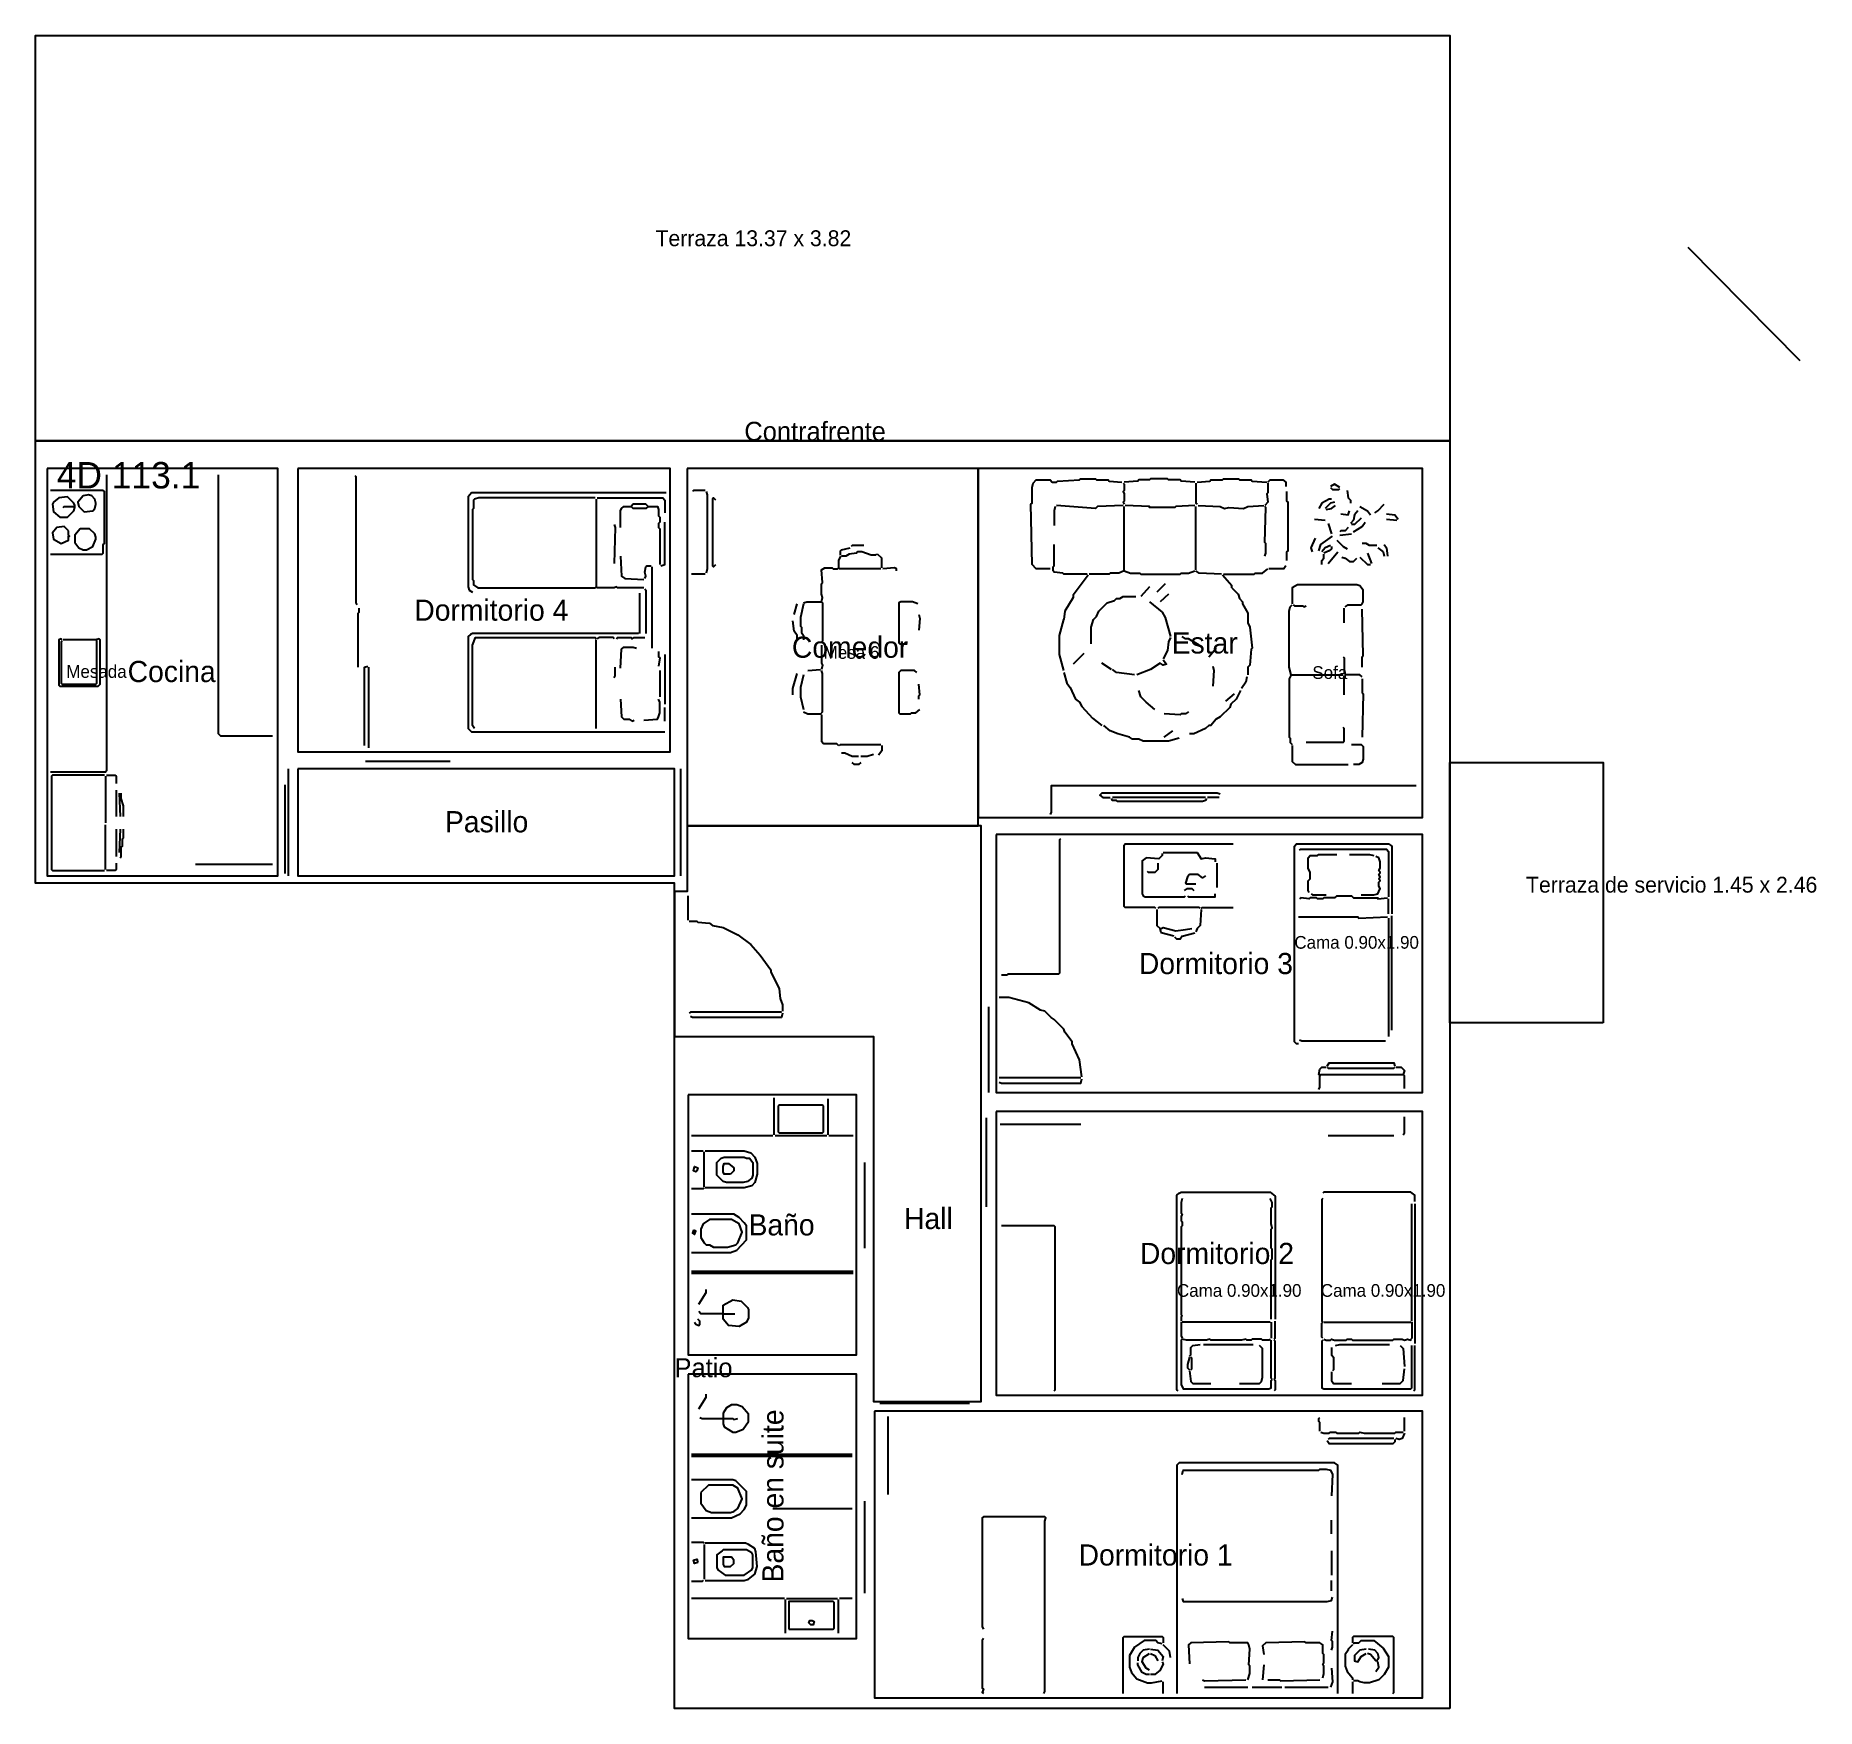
# Model space of a CAD drawing. Header units: metres. Extents: x 0 to 129, y 0 to 16.
# Drawn here: x 0 to 16.84, y 0 to 15.81 of the extents above; entities that cross this region are included whole.
import ezdxf

# ---------------------------------------------------------------- set-up
doc = ezdxf.new("R2010")
doc.units = ezdxf.units.M
for name, color, linetype in [('Trazo_Cotas', 9, 'Continuous'), ('Trazo_Entrada', 1, 'Continuous'), ('Trazo_Equipamiento', 8, 'Continuous'), ('Trazo_Estancias', 3, 'Continuous'), ('Trazo_Fachada', 30, 'Continuous'), ('Trazo_Norte', 1, 'Continuous'), ('Trazo_Puertas', 1, 'Continuous'), ('Trazo_Unidad', 7, 'Continuous'), ('Trazo_Ventanas', 5, 'Continuous')]:
    doc.layers.add(name, color=color, linetype=linetype)

msp = doc.modelspace()

# ---------------------------------------------------------------- texts
at = {"layer": 'Trazo_Cotas'}
for s, p in [('Terraza 13.37 x 3.82', (5.86, 13.82)), ('Terraza de servicio 1.45 x 2.46', (14.09, 7.71))]:
    msp.add_text(s, height=0.15, dxfattribs=at).set_placement(p)
at = {"layer": 'Trazo_Equipamiento', "color": 8}
for s, p in [('Mesa 6', (7.45, 9.92)), ('Mesada', (0.29, 9.74)), ('Sofa', (12.07, 9.73)), ('Cama 0.90x1.90', (11.9, 7.18)), ('Cama 0.90x1.90', (10.79, 3.89)), ('Cama 0.90x1.90', (12.15, 3.89))]:
    msp.add_text(s, height=0.12, dxfattribs=at).set_placement(p)
at = {"layer": 'Trazo_Estancias', "color": 5}
for s, p in [('Dormitorio 4', (3.58, 10.28)), ('Dormitorio 3', (10.43, 6.94)), ('Dormitorio 2', (10.44, 4.2)), ('Dormitorio 1', (9.86, 1.35))]:
    msp.add_text(s, height=0.2, dxfattribs=at).set_placement(p)
at = {"layer": 'Trazo_Estancias', "color": 40}
msp.add_text('Comedor', height=0.2, dxfattribs=at).set_placement((7.15, 9.93))
at = {"layer": 'Trazo_Estancias', "color": 2}
msp.add_text('Estar', height=0.2, dxfattribs=at).set_placement((10.74, 9.97))
at = {"layer": 'Trazo_Estancias', "color": 30}
msp.add_text('Cocina', height=0.2, dxfattribs=at).set_placement((0.87, 9.7))
at = {"layer": 'Trazo_Estancias', "color": 8}
for s, p in [('Pasillo', (3.87, 8.28)), ('Hall', (8.21, 4.53))]:
    msp.add_text(s, height=0.2, dxfattribs=at).set_placement(p)
at = {"layer": 'Trazo_Estancias', "color": 4}
msp.add_text('Baño', height=0.2, dxfattribs=at).set_placement((6.74, 4.47))
msp.add_text('Baño en suite', height=0.2, rotation=90, dxfattribs=at).set_placement((7.07, 1.19))
at = {"layer": 'Trazo_Fachada'}
for s, p in [('Contrafrente', (6.7, 11.98)), ('Patio', (6.04, 3.13))]:
    msp.add_text(s, height=0.18, dxfattribs=at).set_placement(p)
at = {"layer": 'Trazo_Unidad'}
msp.add_text('4D 113.1', height=0.25, dxfattribs=at).set_placement((0.2, 11.53))

# ---------------------------------------------------------------- linework, layer by layer
at = {"layer": 'Trazo_Cotas'}
for points in [[(13.37, 11.98), (0, 11.98), (0, 15.81), (13.37, 15.81)], [(14.82, 6.48), (13.37, 6.48), (13.37, 8.94), (14.82, 8.94)]]:
    msp.add_lwpolyline(points, close=True, dxfattribs=at)
at = {"layer": 'Trazo_Entrada'}
msp.add_line((6.04, 6.54), (6.04, 7.44), dxfattribs=at)
at = {"layer": 'Trazo_Equipamiento', "color": 9}
for p, q in [((5.3, 11.43), (5.3, 10.6)), ((10.29, 10.75), (10.29, 11.36)), ((10.97, 10.76), (10.97, 11.36)), ((12.09, 11.24), (12.19, 11.23)), ((12.22, 11.2), (12.25, 11.1)), ((12.77, 11.24), (12.87, 11.23)), ((12.33, 11.09), (12.44, 11.1)), ((5.83, 10.02), (5.83, 10.79)), ((12.22, 10.82), (12.31, 10.93)), ((12.59, 10.92), (12.63, 10.82)), ((6.33, 10.72), (6.2, 10.72)), ((10.68, 10.63), (10.6, 10.55)), ((5.71, 10.54), (5.71, 10.16)), ((7.17, 10.34), (7.2, 10.44)), ((10.53, 10.6), (10.45, 10.51)), ((10.71, 10.53), (10.63, 10.46)), ((12.37, 10.26), (12.37, 10.4)), ((5.3, 9.26), (5.3, 10.1)), ((5.95, 9.96), (5.95, 9.49)), ((9.91, 9.97), (9.81, 9.87)), ((11.09, 9.94), (11.16, 10.02)), ((3.15, 9.08), (3.15, 9.84)), ((5.9, 9.81), (5.9, 9.56)), ((7.3, 9.81), (7.42, 9.82)), ((10.17, 9.82), (10.08, 9.88)), ((11.87, 9.77), (12.36, 9.77)), ((12.37, 9.58), (12.37, 9.76)), ((5.95, 9.33), (5.95, 9.46)), ((11.33, 9.59), (11.25, 9.52)), ((10.67, 9.18), (10.75, 9.24)), ((11.17, 7.76), (11.17, 7.99)), ((6.17, 7.45), (6.17, 7.68)), ((12.79, 7.51), (12.79, 7.65)), ((12.79, 7.47), (12.79, 6.35)), ((12.82, 6.41), (12.82, 7.49)), ((10.84, 7.3), (10.96, 7.33)), ((9.88, 5.96), (9.11, 5.96)), ((9.88, 5.52), (9.12, 5.52)), ((12.84, 5.41), (12.22, 5.41)), ((13.01, 3.66), (13.01, 4.77)), ((13.04, 4.77), (13.04, 3.45)), ((11.67, 3.65), (10.84, 3.65)), ((11.68, 3.65), (11.68, 3.5)), ((11.04, 3.44), (11.51, 3.44)), ((8.06, 2.02), (8.06, 2.76)), ((12.94, 2.62), (12.94, 2.75)), ((12.25, 1.65), (12.25, 1.78)), ((12.25, 1.49), (12.25, 1.26)), ((12.25, 1.11), (12.25, 1.21)), ((11.61, 0.41), (11.6, 0.27)), ((10.66, 0.14), (10.66, 0.25)), ((11.05, 0.2), (11.46, 0.2)), ((11.5, 0.2), (11.78, 0.2)), ((11.81, 0.2), (12.22, 0.2)), ((12.45, 0.25), (12.45, 0.14))]:
    msp.add_line(p, q, dxfattribs=at)
at = {"layer": 'Trazo_Equipamiento', "color": 8}
for p, q in [((0.57, 10.1), (0.26, 10.1)), ((0.66, 8.81), (0.66, 8.37)), ((0.76, 8.68), (0.76, 8.43)), ((0.79, 8.65), (0.8, 8.43)), ((0.66, 7.93), (0.66, 8.35)), ((0.76, 8.31), (0.76, 8.05)), ((0.8, 8.31), (0.79, 8.09)), ((1.51, 7.98), (2.24, 7.98)), ((6.98, 5.77), (6.98, 5.42)), ((7.49, 5.76), (7.49, 5.42)), ((6.97, 5.41), (6.2, 5.41)), ((7.48, 5.41), (6.99, 5.41)), ((7.73, 5.41), (7.5, 5.41)), ((6.2, 5.27), (6.31, 5.27)), ((6.32, 4.93), (6.32, 5.26)), ((7.73, 4.13), (6.2, 4.13)), ((7.73, 4.11), (6.2, 4.11)), ((6.51, 3.73), (6.61, 3.73)), ((7.72, 2.4), (6.2, 2.4)), ((7.72, 2.38), (6.2, 2.38)), ((6.97, 1.89), (7.72, 1.89)), ((6.32, 1.55), (6.32, 1.22)), ((7.08, 1.04), (6.2, 1.04)), ((7.09, 0.71), (7.09, 1.03)), ((7.1, 1.04), (7.58, 1.04)), ((7.59, 0.71), (7.59, 1.03)), ((7.72, 1.04), (7.6, 1.04))]:
    msp.add_line(p, q, dxfattribs=at)
for points in [[(0.67, 11.66), (0.67, 8.86), (0.66, 8.85), (0.14, 8.85)], [(2.24, 9.19), (1.75, 9.19), (1.73, 9.21), (1.73, 11.66)], [(0.14, 10.91), (0.63, 10.91), (0.64, 10.92), (0.64, 11), (0.65, 11.01), (0.65, 11.5), (0.64, 11.51), (0.14, 11.51)], [(0.26, 11.35), (0.27, 11.36), (0.36, 11.36)], [(0.25, 10.1), (0.24, 10.11), (0.22, 10.1), (0.22, 9.67), (0.23, 9.66), (0.59, 9.66), (0.61, 9.68), (0.61, 10.1), (0.6, 10.11), (0.57, 10.1)], [(0.25, 10.09), (0.24, 10.08), (0.24, 9.69), (0.25, 9.68), (0.57, 9.68), (0.58, 9.69), (0.58, 10.09), (0.57, 10.1)], [(0.65, 8.82), (0.16, 8.82), (0.15, 8.81), (0.15, 7.93), (0.16, 7.92), (0.65, 7.92)], [(0.67, 8.82), (0.75, 8.82), (0.76, 8.81), (0.76, 8.74)], [(0.83, 8.43), (0.83, 8.53), (0.81, 8.6), (0.81, 8.65)], [(0.8, 8.04), (0.81, 8.05), (0.81, 8.14), (0.82, 8.15), (0.82, 8.22), (0.83, 8.23), (0.83, 8.31)], [(0.76, 7.99), (0.76, 7.93), (0.75, 7.92), (0.67, 7.92)], [(6.33, 5.27), (6.7, 5.27), (6.76, 5.25), (6.8, 5.21), (6.82, 5.15), (6.82, 5.05), (6.8, 4.97), (6.77, 4.94), (6.7, 4.92), (6.33, 4.92)], [(6.32, 4.92), (6.31, 4.91), (6.2, 4.91)], [(6.2, 4.31), (6.57, 4.31), (6.63, 4.33), (6.72, 4.43), (6.72, 4.56), (6.7, 4.59), (6.65, 4.64), (6.6, 4.67), (6.2, 4.67)], [(6.27, 3.82), (6.34, 3.93), (6.34, 3.96)], [(6.49, 3.73), (6.29, 3.73), (6.27, 3.75)], [(6.23, 3.65), (6.24, 3.63), (6.27, 3.62), (6.28, 3.63), (6.28, 3.66), (6.26, 3.68)], [(6.27, 2.83), (6.34, 2.94), (6.34, 2.97)], [(6.28, 2.75), (6.3, 2.74), (6.49, 2.74)], [(6.5, 2.74), (6.59, 2.74), (6.6, 2.73), (6.64, 2.74)], [(6.2, 1.8), (6.58, 1.8), (6.66, 1.84), (6.7, 1.88), (6.72, 1.92), (6.72, 2.05), (6.62, 2.15), (6.59, 2.16), (6.2, 2.16)], [(6.2, 1.57), (6.31, 1.57), (6.32, 1.56)], [(6.33, 1.21), (6.7, 1.21), (6.74, 1.22), (6.8, 1.27), (6.82, 1.34), (6.81, 1.48), (6.8, 1.51), (6.74, 1.55), (6.71, 1.56), (6.33, 1.56)], [(6.31, 1.21), (6.3, 1.2), (6.2, 1.2)]]:
    msp.add_lwpolyline(points, dxfattribs=at)
at = {"layer": 'Trazo_Equipamiento', "color": 9}
for points in [[(3.04, 10.43), (3.03, 10.45), (3.03, 11.64), (3.02, 11.65)], [(9.59, 10.77), (9.46, 10.77), (9.42, 10.81), (9.41, 11.38), (9.42, 11.39), (9.42, 11.54), (9.43, 11.58), (9.46, 11.61), (9.59, 11.61), (9.61, 11.59), (9.65, 11.59), (9.66, 11.6), (9.87, 11.61), (9.88, 11.62), (10.02, 11.62), (10.03, 11.61), (10.14, 11.61), (10.15, 11.6), (10.27, 11.59)], [(10.96, 11.59), (10.83, 11.6), (10.82, 11.61), (10.71, 11.61), (10.7, 11.62), (10.54, 11.62), (10.53, 11.61), (10.43, 11.61), (10.42, 11.6), (10.29, 11.59)], [(10.98, 11.59), (11.1, 11.6), (11.11, 11.61), (11.22, 11.61), (11.23, 11.62), (11.37, 11.62), (11.38, 11.61), (11.49, 11.61), (11.5, 11.6), (11.64, 11.59)], [(5.96, 11.49), (4.12, 11.49), (4.09, 11.45), (4.09, 10.6), (4.1, 10.57), (4.13, 10.55)], [(6.33, 11.51), (6.22, 11.51), (6.21, 11.5)], [(6.34, 11.5), (6.35, 11.47), (6.35, 10.77), (6.34, 10.73)], [(10.28, 11.58), (10.29, 11.57), (10.29, 11.51), (10.28, 11.5), (10.29, 11.48), (10.29, 11.41), (10.28, 11.4), (10.29, 11.38)], [(10.97, 11.58), (10.97, 11.39), (10.98, 11.38)], [(11.65, 11.58), (11.65, 11.49), (11.64, 11.48), (11.65, 11.4), (11.62, 11.37)], [(11.65, 11.59), (11.67, 11.61), (11.79, 11.61), (11.82, 11.59), (11.82, 11.55)], [(11.83, 10.85), (11.83, 10.93), (11.84, 10.94), (11.84, 11.4), (11.83, 11.41), (11.83, 11.5)], [(12.33, 11.54), (12.28, 11.57), (12.24, 11.55)], [(12.24, 11.54), (12.26, 11.52), (12.32, 11.52), (12.33, 11.53)], [(12.4, 11.51), (12.41, 11.44), (12.43, 11.42), (12.43, 11.39)], [(5.29, 11.44), (4.19, 11.44), (4.15, 11.43), (4.14, 11.42), (4.14, 11.34), (4.13, 11.33), (4.13, 10.67), (4.14, 10.66), (4.14, 10.62), (4.18, 10.59), (5.29, 10.59), (5.3, 10.6)], [(5.31, 11.44), (5.93, 11.44), (5.95, 11.42), (5.95, 11.3)], [(5.53, 11.16), (5.53, 11.32), (5.54, 11.34), (5.56, 11.36), (5.63, 11.36)], [(5.79, 11.36), (5.77, 11.38), (5.65, 11.38), (5.63, 11.36)], [(5.79, 11.36), (5.77, 11.34), (5.65, 11.34), (5.63, 11.36)], [(5.79, 11.36), (5.88, 11.36), (5.89, 11.33), (5.89, 11.27), (5.9, 11.26), (5.9, 11.21), (5.89, 11.2), (5.89, 11.16), (5.9, 11.15), (5.9, 10.81)], [(6.43, 11.42), (6.41, 11.44), (6.4, 11.43), (6.4, 10.8), (6.41, 10.79), (6.43, 10.81)], [(9.64, 11.36), (9.63, 11.32), (9.63, 11.18)], [(10.28, 11.37), (10.04, 11.36), (10.02, 11.34), (9.65, 11.37)], [(10.96, 11.37), (10.78, 11.36), (10.77, 11.35), (10.53, 11.35), (10.53, 11.36), (10.3, 11.37)], [(10.99, 11.37), (11.2, 11.36), (11.24, 11.34), (11.28, 11.35), (11.42, 11.34), (11.46, 11.36), (11.61, 11.37)], [(11.62, 10.89), (11.63, 10.92), (11.63, 11.01), (11.62, 11.02), (11.63, 11.35), (11.62, 11.36)], [(12.25, 11.43), (12.23, 11.43), (12.16, 11.39), (12.13, 11.34)], [(12.28, 11.4), (12.24, 11.39), (12.19, 11.34)], [(12.2, 11.33), (12.25, 11.34), (12.29, 11.37)], [(12.34, 11.29), (12.41, 11.28), (12.42, 11.32)], [(12.5, 11.32), (12.47, 11.28), (12.46, 11.23), (12.43, 11.2)], [(12.52, 11.36), (12.59, 11.32), (12.62, 11.28)], [(12.66, 11.3), (12.69, 11.32), (12.75, 11.38)], [(12.77, 11.29), (12.85, 11.28), (12.88, 11.24)], [(5.47, 11.19), (5.48, 11.16), (5.47, 10.82)], [(5.91, 10.8), (5.95, 10.81), (5.95, 11.21)], [(12.41, 11.16), (12.38, 11.13), (12.34, 11.13), (12.33, 11.12)], [(12.53, 11.25), (12.47, 11.19), (12.44, 11.19)], [(12.46, 11.12), (12.54, 11.17), (12.57, 11.21)], [(7.61, 10.9), (7.61, 10.94), (7.62, 10.95), (7.7, 10.97)], [(7.83, 10.99), (7.72, 10.99), (7.71, 10.98)], [(9.94, 10.72), (9.72, 10.72), (9.71, 10.73), (9.63, 10.74), (9.62, 10.75), (9.62, 10.79), (9.63, 10.8), (9.63, 11)], [(12.07, 10.93), (12.06, 10.97), (12.1, 11.06)], [(12.13, 10.94), (12.15, 11), (12.26, 11.08)], [(12.24, 10.99), (12.19, 10.97), (12.16, 10.93)], [(12.25, 10.98), (12.25, 10.96), (12.23, 10.94), (12.18, 10.92)], [(12.3, 11.04), (12.36, 10.98), (12.4, 10.96)], [(12.68, 10.99), (12.61, 10.99), (12.58, 11.01), (12.54, 11.01)], [(12.69, 10.97), (12.74, 10.93), (12.75, 10.89)], [(12.75, 11), (12.77, 10.97), (12.78, 10.89)], [(5.53, 10.89), (5.54, 10.7), (5.57, 10.68), (5.75, 10.67)], [(5.76, 10.68), (5.77, 10.7), (5.76, 10.74), (5.77, 10.79), (5.78, 10.8), (5.82, 10.8)], [(7.43, 10.46), (7.44, 10.5), (7.43, 10.53), (7.43, 10.63), (7.44, 10.64), (7.43, 10.76), (7.46, 10.78), (7.53, 10.78), (7.54, 10.77), (7.58, 10.77), (7.59, 10.78)], [(7.61, 10.89), (7.59, 10.85), (7.59, 10.78)], [(7.99, 10.77), (7.6, 10.77), (7.59, 10.78)], [(7.95, 10.91), (7.94, 10.9), (7.9, 10.9), (7.81, 10.93), (7.77, 10.93), (7.76, 10.92), (7.69, 10.91), (7.66, 10.89), (7.62, 10.89)], [(8, 10.78), (8, 10.87), (7.96, 10.91)], [(8.14, 10.75), (8.14, 10.77), (8.12, 10.78), (8.01, 10.77)], [(11.82, 10.8), (11.8, 10.77), (11.66, 10.77)], [(12.16, 10.81), (12.16, 10.85), (12.18, 10.87), (12.18, 10.91)], [(12.35, 10.88), (12.38, 10.87), (12.42, 10.84), (12.46, 10.84), (12.49, 10.87)], [(12.52, 10.88), (12.59, 10.81), (12.62, 10.81)], [(9.95, 10.71), (9.81, 10.52), (9.81, 10.5), (9.73, 10.37), (9.72, 10.29)], [(10.29, 10.75), (10.24, 10.73), (10.16, 10.73), (10.15, 10.72), (9.96, 10.72)], [(10.29, 10.75), (10.35, 10.73), (10.44, 10.73), (10.45, 10.72), (10.82, 10.72), (10.83, 10.73), (10.9, 10.73), (10.96, 10.75)], [(11.21, 10.72), (11, 10.73), (10.97, 10.75)], [(11.31, 10.59), (11.31, 10.61), (11.22, 10.71)], [(11.23, 10.72), (11.52, 10.72), (11.53, 10.73), (11.6, 10.73), (11.65, 10.77)], [(12.38, 10.41), (12.41, 10.43), (12.53, 10.43), (12.54, 10.44), (12.55, 10.46), (12.55, 10.57), (12.52, 10.61), (12.49, 10.62), (11.93, 10.62), (11.88, 10.59), (11.88, 10.44)], [(5.75, 10.59), (5.5, 10.59), (5.49, 10.6), (5.47, 10.59), (5.31, 10.59), (5.3, 10.6)], [(5.76, 10.58), (5.77, 10.57), (5.77, 10.16)], [(7.26, 10.44), (7.23, 10.31), (7.23, 10.23), (7.24, 10.22), (7.24, 10.17), (7.26, 10.14), (7.26, 10.1)], [(7.26, 10.45), (7.29, 10.46), (7.43, 10.46)], [(7.43, 10.46), (7.44, 10.45), (7.44, 10.09), (7.43, 10.07)], [(8.34, 10.44), (8.29, 10.46), (8.18, 10.46), (8.16, 10.45), (8.16, 10.07), (8.17, 10.06), (8.24, 10.06)], [(9.98, 10.06), (9.98, 10.22), (10, 10.29), (10.03, 10.32), (10.05, 10.37), (10.13, 10.45), (10.2, 10.47), (10.22, 10.49), (10.25, 10.49), (10.28, 10.51), (10.4, 10.51)], [(10.53, 10.46), (10.65, 10.36), (10.68, 10.31), (10.73, 10.13)], [(11.31, 10.59), (11.37, 10.53), (11.38, 10.49), (11.41, 10.46), (11.41, 10.44), (11.46, 10.35), (11.46, 10.26), (11.48, 10.22), (11.5, 10.02), (11.49, 10.01), (11.48, 9.86), (11.46, 9.84), (11.46, 9.77)], [(3.05, 9.84), (3.05, 10.35), (3.06, 10.36), (3.06, 10.4)], [(7.2, 10.1), (7.2, 10.14), (7.17, 10.18), (7.16, 10.28)], [(8.35, 10.34), (8.36, 10.3), (8.35, 10.19)], [(9.72, 9.81), (9.68, 9.96), (9.68, 10.14), (9.72, 10.29)], [(11.87, 9.77), (11.85, 9.84), (11.85, 10.37), (11.86, 10.41), (11.88, 10.43)], [(11.89, 10.43), (11.9, 10.42), (11.98, 10.42), (11.99, 10.41), (12.01, 10.42)], [(12.54, 9.84), (12.54, 9.94), (12.55, 9.95), (12.54, 10.39)], [(5.7, 10.16), (4.13, 10.16), (4.11, 10.15), (4.09, 10.13), (4.09, 9.26), (4.12, 9.23), (5.95, 9.23)], [(4.15, 9.26), (4.13, 9.29), (4.13, 10.05), (4.16, 10.12), (5.29, 10.12), (5.3, 10.11)], [(5.47, 10.11), (5.46, 10.12), (5.33, 10.12), (5.31, 10.11)], [(5.49, 10.11), (5.5, 10.12), (5.63, 10.12), (5.64, 10.11), (5.66, 10.12), (5.76, 10.12)], [(10.73, 10.12), (10.71, 10.08), (10.7, 10), (10.66, 9.92)], [(11.03, 10.02), (11, 10.05), (10.9, 10.11), (10.87, 10.11), (10.84, 10.13)], [(5.53, 9.83), (5.54, 10.01), (5.56, 10.03), (5.65, 10.03), (5.68, 10.02)], [(5.89, 9.99), (5.89, 9.94), (5.9, 9.93), (5.89, 9.85)], [(7.43, 10.05), (7.43, 9.88), (7.44, 9.86), (7.43, 9.82)], [(12.36, 9.94), (12.37, 9.93), (12.37, 9.78)], [(3.11, 9.1), (3.11, 9.84), (3.14, 9.85)], [(5.47, 9.74), (5.48, 9.76), (5.48, 9.84)], [(7.16, 9.58), (7.16, 9.64), (7.2, 9.78)], [(7.26, 9.77), (7.23, 9.65), (7.23, 9.56), (7.26, 9.44)], [(7.43, 9.41), (7.44, 9.42), (7.44, 9.78), (7.43, 9.81)], [(8.33, 9.79), (8.31, 9.81), (8.18, 9.81), (8.16, 9.79), (8.16, 9.41), (8.17, 9.4), (8.27, 9.4), (8.28, 9.41), (8.32, 9.41), (8.36, 9.44)], [(9.72, 9.79), (9.75, 9.69), (9.78, 9.65), (9.83, 9.54), (9.87, 9.51), (9.89, 9.47), (9.99, 9.36), (10.08, 9.29)], [(10.39, 9.77), (10.22, 9.79), (10.18, 9.82)], [(10.63, 9.88), (10.54, 9.82), (10.41, 9.77)], [(10.66, 9.91), (10.69, 9.87), (10.66, 9.86), (10.63, 9.88)], [(11.13, 9.85), (11.14, 9.81), (11.13, 9.66)], [(11.87, 9.77), (11.85, 9.73), (11.85, 9.18), (11.86, 9.17), (11.86, 9.13), (11.88, 9.11)], [(12.54, 9.75), (12.52, 9.77), (12.38, 9.77)], [(8.35, 9.54), (8.35, 9.57), (8.36, 9.58), (8.35, 9.68)], [(10.58, 9.44), (10.5, 9.51), (10.45, 9.56), (10.43, 9.62)], [(11.39, 9.62), (11.35, 9.54), (11.3, 9.49), (11.29, 9.46), (11.2, 9.37), (11.16, 9.35), (11.11, 9.29), (11.09, 9.29), (11.06, 9.26), (10.95, 9.21), (10.91, 9.21)], [(11.45, 9.75), (11.44, 9.7), (11.4, 9.64)], [(12.54, 9.73), (12.54, 9.6), (12.55, 9.59), (12.54, 9.18)], [(5.53, 9.54), (5.54, 9.37), (5.56, 9.35), (5.61, 9.35), (5.64, 9.33), (5.66, 9.34)], [(5.75, 9.34), (5.88, 9.35), (5.89, 9.37), (5.9, 9.41), (5.9, 9.51), (5.89, 9.54)], [(7.26, 9.42), (7.3, 9.4), (7.43, 9.4)], [(7.43, 9.39), (7.43, 9.14), (7.45, 9.12), (7.57, 9.12), (7.59, 9.1)], [(10.81, 9.17), (10.71, 9.14), (10.47, 9.14), (10.43, 9.16), (10.37, 9.16), (10.34, 9.18), (10.23, 9.21), (10.16, 9.24), (10.1, 9.29)], [(10.9, 9.42), (10.87, 9.4), (10.83, 9.4), (10.82, 9.39), (10.67, 9.4)], [(12.37, 9.14), (12.37, 9.26), (12.36, 9.27)], [(7.6, 9.1), (7.61, 9.11), (7.99, 9.11)], [(8, 9.1), (8, 9.05), (7.97, 9.01)], [(11.88, 9.1), (11.88, 8.95), (11.91, 8.92), (12.41, 8.92)], [(12.37, 9.14), (12.36, 9.13), (12.01, 9.13)], [(12.44, 9.11), (12.53, 9.11), (12.55, 9.09), (12.55, 8.97), (12.54, 8.94), (12.51, 8.92), (12.46, 8.92)], [(7.62, 9.03), (7.65, 9.03), (7.72, 9), (7.78, 9)], [(7.8, 8.94), (7.78, 8.92), (7.74, 8.92), (7.72, 8.94)], [(7.8, 9), (7.86, 9), (7.92, 9.02)], [(13.05, 8.72), (9.6, 8.72), (9.6, 8.47), (9.59, 8.45)], [(11.2, 8.64), (11.17, 8.65), (10.08, 8.65), (10.06, 8.63), (10.09, 8.61), (10.16, 8.61)], [(11.07, 8.6), (11.06, 8.58), (11.03, 8.57), (10.23, 8.57), (10.22, 8.58), (10.18, 8.58), (10.17, 8.6)], [(11.06, 8.61), (11.01, 8.61), (10.18, 8.61)], [(11.19, 8.61), (11.1, 8.61), (11.08, 8.61)], [(9.69, 8.22), (9.68, 8.21), (9.68, 6.95), (9.67, 6.94), (9.19, 6.94), (9.18, 6.93), (9.13, 6.93)], [(10.59, 7.56), (10.58, 7.57), (10.3, 7.57), (10.29, 7.58), (10.29, 8.16), (10.3, 8.17), (11.32, 8.17)], [(10.66, 8.09), (10.98, 8.09), (11.02, 8.03), (11.06, 8.04), (11.15, 8.03), (11.15, 8)], [(11.94, 6.28), (11.92, 6.28), (11.9, 6.3), (11.9, 8.15), (11.92, 8.17), (12.79, 8.17), (12.81, 8.16), (12.82, 8.15), (12.82, 7.51)], [(11.95, 8.11), (11.96, 8.12), (12.77, 8.12), (12.79, 8.1), (12.79, 7.67)], [(10.65, 8.08), (10.65, 8.06), (10.62, 8.03), (10.5, 8.04), (10.46, 8.01), (10.46, 7.7), (10.47, 7.68), (10.49, 7.67), (10.86, 7.67), (10.87, 7.68)], [(10.61, 7.99), (10.61, 7.93), (10.58, 7.9), (10.52, 7.9), (10.51, 7.91)], [(12.04, 7.71), (12.03, 7.73), (12.03, 7.82), (12.05, 7.84), (12.05, 7.9), (12.03, 7.94), (12.03, 8.04), (12.05, 8.06), (12.12, 8.06), (12.13, 8.07), (12.3, 8.07)], [(12.42, 8.07), (12.61, 8.07), (12.65, 8.06)], [(12.53, 7.69), (12.65, 7.69), (12.69, 7.7), (12.7, 7.72), (12.71, 7.75), (12.7, 7.77), (12.7, 7.81), (12.71, 7.82), (12.7, 7.84), (12.71, 7.86), (12.7, 7.88), (12.71, 7.9), (12.7, 7.92), (12.71, 7.94), (12.71, 8), (12.7, 8.04), (12.67, 8.05)], [(10.86, 7.73), (10.89, 7.75), (10.93, 7.75), (10.95, 7.73)], [(11.06, 7.87), (11.03, 7.85), (10.99, 7.88), (10.91, 7.88), (10.89, 7.86), (10.87, 7.8)], [(10.97, 7.79), (10.88, 7.79), (10.87, 7.8)], [(10.89, 7.68), (10.9, 7.67), (11.15, 7.67), (11.15, 7.7)], [(12.3, 7.68), (12.28, 7.66), (12.18, 7.66), (12.17, 7.65), (12.12, 7.65), (12.11, 7.66), (12.05, 7.66), (12.04, 7.65), (11.96, 7.66), (11.95, 7.65)], [(12.06, 7.7), (12.07, 7.69), (12.2, 7.69)], [(12.3, 7.68), (12.44, 7.68), (12.46, 7.66), (12.69, 7.66), (12.69, 7.65), (12.78, 7.66)], [(6.18, 7.44), (6.25, 7.44), (6.26, 7.43), (6.37, 7.42), (6.4, 7.4), (6.5, 7.38), (6.64, 7.31), (6.76, 7.22), (6.85, 7.12), (6.95, 6.98), (6.95, 6.96), (7.03, 6.8), (7.04, 6.71), (7.06, 6.65), (7.06, 6.59)], [(10.6, 7.55), (10.6, 7.4), (10.63, 7.37)], [(11.01, 7.56), (11, 7.57), (10.62, 7.57), (10.61, 7.56)], [(11.02, 7.55), (11.01, 7.4), (10.98, 7.37), (10.97, 7.34)], [(11.02, 7.56), (11.03, 7.57), (11.32, 7.57)], [(11.94, 7.48), (12.5, 7.48), (12.51, 7.47), (12.78, 7.48)], [(10.76, 7.3), (10.64, 7.33), (10.63, 7.37)], [(10.64, 7.37), (10.66, 7.38), (10.78, 7.35), (10.87, 7.36), (10.93, 7.37)], [(10.84, 7.3), (10.82, 7.27), (10.79, 7.27), (10.77, 7.29)], [(7.05, 6.58), (6.19, 6.58), (6.18, 6.57)], [(7.06, 6.57), (7.05, 6.53), (6.21, 6.53), (6.19, 6.54)], [(9.89, 5.97), (9.87, 6.13), (9.8, 6.28), (9.8, 6.3), (9.73, 6.39), (9.72, 6.42), (9.63, 6.51), (9.6, 6.53), (9.54, 6.59), (9.5, 6.6), (9.39, 6.67), (9.2, 6.72), (9.11, 6.72)], [(11.95, 6.32), (11.97, 6.31), (12.76, 6.31)], [(12.21, 6.07), (12.23, 6.1), (12.84, 6.1), (12.85, 6.07)], [(9.11, 5.92), (9.13, 5.91), (9.88, 5.91), (9.89, 5.95)], [(12.14, 5.98), (12.13, 5.99), (12.14, 6.04), (12.16, 6.06), (12.2, 6.06)], [(12.13, 5.85), (12.14, 5.87), (12.14, 5.98)], [(12.14, 5.98), (12.15, 5.99), (12.93, 5.99)], [(12.21, 6.06), (12.22, 6.05), (12.84, 6.05), (12.85, 6.06)], [(12.86, 6.06), (12.91, 6.06), (12.94, 6.03), (12.93, 5.99)], [(12.94, 5.86), (12.94, 5.98), (12.93, 5.99)], [(12.93, 5.42), (12.94, 5.44), (12.94, 5.59)], [(10.8, 3), (10.79, 3.01), (10.79, 4.85), (10.81, 4.87), (10.83, 4.88), (11.67, 4.88), (11.72, 4.84), (11.72, 3.68)], [(10.84, 4.82), (10.83, 4.78), (10.83, 4.68), (10.84, 4.67), (10.83, 4.65), (10.83, 4.61), (10.84, 4.6), (10.84, 4.56), (10.83, 4.55), (10.83, 3.72), (10.84, 3.71), (10.83, 3.7), (10.83, 3.66)], [(11.68, 3.68), (11.68, 4.24), (11.69, 4.25), (11.69, 4.34), (11.68, 4.35), (11.68, 4.53), (11.69, 4.54), (11.68, 4.58), (11.68, 4.73), (11.69, 4.74), (11.69, 4.78), (11.67, 4.82)], [(12.17, 4.82), (12.16, 4.81), (12.16, 3.66), (12.17, 3.65)], [(13.04, 4.79), (13.04, 4.85), (13, 4.88), (12.18, 4.88), (12.17, 4.87)], [(9.63, 3), (9.64, 3.01), (9.64, 4.55), (9.63, 4.56), (9.13, 4.56)], [(10.83, 3.65), (10.83, 3.52), (10.84, 3.5)], [(11.71, 3.49), (11.72, 3.5), (11.72, 3.66)], [(12.17, 3.5), (12.16, 3.51), (12.16, 3.64), (12.17, 3.65)], [(12.18, 3.65), (12.19, 3.65), (13, 3.65)], [(13.01, 3.65), (13.01, 3.5), (13, 3.49)], [(10.84, 3.49), (10.83, 3.48), (10.83, 3.06), (10.85, 3.02), (11.66, 3.02), (11.68, 3.03), (11.68, 3.1), (11.69, 3.11)], [(11.67, 3.49), (11.66, 3.48), (11.6, 3.48), (11.59, 3.49), (11.5, 3.49), (11.49, 3.48), (11.45, 3.48), (11.44, 3.49), (11.4, 3.48), (11.11, 3.48), (11.1, 3.49), (11.07, 3.48), (10.88, 3.48), (10.84, 3.49)], [(10.91, 3.33), (10.92, 3.34), (10.92, 3.41), (10.94, 3.43), (11.01, 3.44)], [(11.38, 3.07), (11.57, 3.07), (11.59, 3.09), (11.6, 3.13), (11.6, 3.4), (11.57, 3.43)], [(11.69, 3.11), (11.68, 3.12), (11.68, 3.48)], [(11.71, 3.11), (11.72, 3.12), (11.72, 3.47), (11.71, 3.48)], [(12.17, 3.48), (12.16, 3.47), (12.16, 3.03), (12.18, 3.02), (13, 3.02), (13.01, 3.03), (13.01, 3.43)], [(12.18, 3.49), (12.2, 3.48), (12.24, 3.48), (12.25, 3.49), (12.28, 3.48), (12.39, 3.48), (12.4, 3.49), (12.44, 3.49), (12.45, 3.48), (12.83, 3.48), (12.84, 3.49), (12.92, 3.49), (12.94, 3.48), (12.97, 3.49), (13, 3.48), (13, 3.49)], [(12.25, 3.41), (12.25, 3.34), (12.27, 3.32), (12.27, 3.2), (12.26, 3.19)], [(12.29, 3.43), (12.33, 3.44), (12.8, 3.44)], [(12.9, 3.43), (12.93, 3.4), (12.94, 3.23)], [(13.03, 3), (13.04, 3.01), (13.04, 3.43)], [(10.91, 3.32), (10.89, 3.25), (10.89, 3.22), (10.91, 3.2)], [(10.92, 3.2), (10.93, 3.21), (10.93, 3.31), (10.92, 3.32)], [(12.73, 3.07), (12.9, 3.07), (12.93, 3.1), (12.94, 3.21)], [(10.91, 3.19), (10.92, 3.09), (10.94, 3.07), (11.11, 3.07)], [(11.71, 3.11), (11.72, 3.1), (11.72, 3.01), (11.71, 3)], [(12.25, 3.18), (12.25, 3.1), (12.27, 3.07), (12.44, 3.07)], [(12.14, 2.62), (12.14, 2.7), (12.13, 2.71), (12.13, 2.74), (12.14, 2.75)], [(12.15, 2.61), (12.18, 2.6), (12.23, 2.6), (12.24, 2.61), (12.29, 2.61), (12.3, 2.6), (12.51, 2.6), (12.52, 2.61), (12.56, 2.6), (12.85, 2.6), (12.86, 2.61), (12.93, 2.61)], [(12.85, 2.54), (12.85, 2.52), (12.83, 2.5), (12.23, 2.5), (12.21, 2.53)], [(12.84, 2.55), (12.23, 2.55), (12.22, 2.54)], [(12.94, 2.6), (12.92, 2.55), (12.89, 2.54), (12.86, 2.55)], [(12.31, 0.14), (12.31, 2.3), (12.28, 2.32), (10.81, 2.32), (10.79, 2.3), (10.79, 0.14)], [(10.84, 2.21), (10.85, 2.25), (12.13, 2.25), (12.14, 2.26), (12.2, 2.26), (12.24, 2.25), (12.26, 2.21), (12.25, 2.01)], [(9.53, 0.14), (9.54, 0.16), (9.54, 1.77), (9.55, 1.8), (9.54, 1.81), (8.96, 1.81), (8.95, 1.8), (8.95, 0.77), (8.96, 0.75)], [(10.84, 1.04), (10.85, 1.01), (12.21, 1.01), (12.25, 1.02), (12.26, 1.05)], [(10.28, 0.14), (10.28, 0.67), (10.29, 0.68), (10.65, 0.68), (10.66, 0.67), (10.66, 0.62)], [(12.25, 0.55), (12.26, 0.58), (12.26, 0.63), (12.25, 0.64), (12.26, 0.73)], [(12.83, 0.14), (12.84, 0.15), (12.84, 0.67), (12.83, 0.68), (12.46, 0.68), (12.45, 0.67), (12.45, 0.62)], [(8.96, 0.66), (8.95, 0.64), (8.95, 0.19), (8.96, 0.18), (8.95, 0.15), (8.96, 0.14)], [(10.65, 0.61), (10.61, 0.62), (10.59, 0.64), (10.48, 0.64), (10.39, 0.58), (10.34, 0.5), (10.34, 0.39), (10.36, 0.34), (10.41, 0.28), (10.51, 0.24), (10.55, 0.24), (10.65, 0.26)], [(10.53, 0.56), (10.47, 0.55), (10.44, 0.52), (10.42, 0.48), (10.42, 0.45)], [(10.46, 0.44), (10.47, 0.48), (10.53, 0.52)], [(10.54, 0.56), (10.61, 0.55), (10.66, 0.49), (10.65, 0.45)], [(10.54, 0.52), (10.58, 0.5), (10.61, 0.45)], [(10.73, 0.48), (10.72, 0.54), (10.66, 0.6)], [(11.46, 0.27), (11.48, 0.33), (11.48, 0.4), (11.47, 0.41), (11.48, 0.56), (11.47, 0.6), (11.46, 0.62), (11.29, 0.62), (11.28, 0.63), (10.92, 0.62), (10.9, 0.6), (10.91, 0.42)], [(12.17, 0.29), (12.18, 0.33), (12.18, 0.4), (12.17, 0.41), (12.18, 0.43), (12.18, 0.51), (12.17, 0.52), (12.17, 0.6), (12.14, 0.62), (12.01, 0.62), (12, 0.63), (11.63, 0.62), (11.6, 0.59), (11.61, 0.51)], [(12.45, 0.6), (12.41, 0.56), (12.41, 0.55), (12.38, 0.51), (12.38, 0.4), (12.4, 0.35), (12.45, 0.29), (12.45, 0.27)], [(12.46, 0.61), (12.47, 0.62), (12.51, 0.62), (12.53, 0.64), (12.65, 0.64), (12.74, 0.57), (12.79, 0.49), (12.79, 0.39), (12.75, 0.32), (12.7, 0.27), (12.61, 0.24), (12.56, 0.24), (12.52, 0.25), (12.5, 0.26), (12.46, 0.26)], [(12.58, 0.56), (12.52, 0.55), (12.47, 0.5), (12.47, 0.45), (12.5, 0.44), (12.53, 0.49), (12.58, 0.52)], [(12.69, 0.45), (12.67, 0.45), (12.62, 0.51), (12.59, 0.52)], [(12.69, 0.46), (12.7, 0.48), (12.69, 0.52), (12.66, 0.55), (12.6, 0.56)], [(10.53, 0.32), (10.5, 0.32), (10.46, 0.34), (10.42, 0.41), (10.42, 0.43)], [(10.53, 0.36), (10.5, 0.38), (10.46, 0.44)], [(10.65, 0.44), (10.66, 0.42), (10.63, 0.36), (10.58, 0.32), (10.54, 0.32)], [(12.25, 0.38), (12.26, 0.25), (12.24, 0.2)], [(12.67, 0.35), (12.7, 0.39), (12.69, 0.44)], [(11.03, 0.27), (11.05, 0.26), (11.44, 0.27)], [(11.65, 0.27), (11.76, 0.27), (11.77, 0.26), (12.14, 0.27)]]:
    msp.add_lwpolyline(points, dxfattribs=at)
at = {"layer": 'Trazo_Equipamiento', "color": 8}
for points in [[(0.37, 11.37), (0.36, 11.39), (0.3, 11.45), (0.22, 11.44), (0.17, 11.4), (0.16, 11.38), (0.17, 11.31), (0.23, 11.26), (0.3, 11.26), (0.36, 11.32), (0.37, 11.35)], [(0.57, 11.39), (0.56, 11.43), (0.53, 11.46), (0.5, 11.47), (0.45, 11.46), (0.4, 11.4), (0.41, 11.36), (0.46, 11.31), (0.54, 11.32), (0.56, 11.34), (0.57, 11.38)], [(0.31, 11.13), (0.27, 11.17), (0.2, 11.16), (0.16, 11.11), (0.17, 11.05), (0.24, 11.01), (0.31, 11.04), (0.31, 11.08), (0.32, 11.08), (0.31, 11.09)], [(0.57, 11.07), (0.56, 11.1), (0.51, 11.15), (0.42, 11.15), (0.37, 11.09), (0.37, 11.02), (0.41, 10.97), (0.45, 10.95), (0.48, 10.95), (0.54, 10.98), (0.57, 11.05)], [(7.44, 5.44), (7.45, 5.45), (7.45, 5.69), (7.44, 5.7), (7.03, 5.7), (7.02, 5.69), (7.02, 5.45), (7.03, 5.44)], [(6.25, 5.08), (6.24, 5.07), (6.22, 5.08), (6.23, 5.12), (6.26, 5.11)], [(6.72, 5.2), (6.75, 5.2), (6.78, 5.16), (6.78, 5.04), (6.77, 5.01), (6.73, 4.98), (6.69, 4.97), (6.53, 4.97), (6.5, 4.98), (6.44, 5.04), (6.44, 5.16), (6.48, 5.2), (6.51, 5.21), (6.7, 5.21)], [(6.57, 5.05), (6.51, 5.05), (6.5, 5.07), (6.5, 5.12), (6.51, 5.15), (6.55, 5.15), (6.6, 5.11), (6.6, 5.08)], [(6.29, 4.53), (6.29, 4.45), (6.32, 4.4), (6.34, 4.38), (6.37, 4.38), (6.41, 4.36), (6.54, 4.36), (6.62, 4.38), (6.64, 4.4), (6.68, 4.5), (6.65, 4.58), (6.58, 4.62), (6.37, 4.62), (6.31, 4.58)], [(6.22, 4.52), (6.21, 4.49), (6.23, 4.48), (6.24, 4.51)], [(6.5, 3.81), (6.59, 3.86), (6.67, 3.85), (6.73, 3.79), (6.74, 3.77), (6.74, 3.69), (6.72, 3.65), (6.65, 3.61), (6.55, 3.62), (6.5, 3.68)], [(6.5, 2.69), (6.51, 2.66), (6.59, 2.61), (6.62, 2.61), (6.69, 2.64), (6.74, 2.71), (6.74, 2.78), (6.68, 2.85), (6.63, 2.87), (6.58, 2.87), (6.53, 2.84), (6.5, 2.79)], [(6.29, 2.04), (6.29, 1.94), (6.34, 1.87), (6.39, 1.85), (6.57, 1.85), (6.6, 1.86), (6.64, 1.89), (6.68, 1.98), (6.64, 2.08), (6.59, 2.11), (6.36, 2.11)], [(6.26, 1.38), (6.23, 1.37), (6.22, 1.4), (6.25, 1.41)], [(6.7, 1.26), (6.77, 1.31), (6.78, 1.33), (6.78, 1.45), (6.77, 1.47), (6.72, 1.5), (6.5, 1.5), (6.49, 1.49), (6.44, 1.45), (6.44, 1.33), (6.45, 1.31), (6.52, 1.26)], [(6.5, 1.36), (6.51, 1.34), (6.57, 1.34), (6.6, 1.37), (6.6, 1.4), (6.58, 1.43), (6.5, 1.43)], [(7.12, 0.75), (7.54, 0.75), (7.55, 0.76), (7.55, 1), (7.54, 1.01), (7.12, 1.01)], [(7.34, 0.83), (7.36, 0.82), (7.35, 0.79), (7.33, 0.79), (7.31, 0.81), (7.32, 0.83)]]:
    msp.add_lwpolyline(points, close=True, dxfattribs=at)
at = {"layer": 'Trazo_Estancias', "color": 30}
msp.add_lwpolyline([(0.11, 11.72), (0.11, 7.87), (2.29, 7.87), (2.29, 11.72)], close=True, dxfattribs=at)
at = {"layer": 'Trazo_Estancias', "color": 5}
for points in [[(2.48, 11.72), (2.48, 9.04), (6, 9.04), (6, 11.72)], [(9.08, 8.26), (9.08, 5.82), (13.11, 5.82), (13.11, 8.26)], [(9.08, 5.64), (9.08, 2.96), (13.11, 2.96), (13.11, 5.64)], [(7.93, 2.81), (7.93, 0.1), (13.11, 0.1), (13.11, 2.81)]]:
    msp.add_lwpolyline(points, close=True, dxfattribs=at)
at = {"layer": 'Trazo_Estancias', "color": 40}
msp.add_lwpolyline([(6.16, 11.72), (6.16, 8.34), (8.91, 8.34), (8.91, 11.72)], close=True, dxfattribs=at)
at = {"layer": 'Trazo_Estancias', "color": 2}
msp.add_lwpolyline([(8.91, 11.72), (8.91, 8.42), (13.11, 8.42), (13.11, 11.72)], close=True, dxfattribs=at)
at = {"layer": 'Trazo_Estancias', "color": 8}
for points in [[(2.48, 8.88), (2.48, 7.87), (6.04, 7.87), (6.04, 8.88)], [(6.16, 8.34), (6.16, 7.72), (6.04, 7.72), (6.04, 6.35), (7.92, 6.35), (7.92, 2.9), (8.94, 2.9), (8.94, 8.34)]]:
    msp.add_lwpolyline(points, close=True, dxfattribs=at)
at = {"layer": 'Trazo_Estancias', "color": 4}
for points in [[(6.17, 5.8), (6.17, 3.34), (7.76, 3.34), (7.76, 5.8)], [(6.17, 3.16), (6.17, 0.66), (7.76, 0.66), (7.76, 3.16)]]:
    msp.add_lwpolyline(points, close=True, dxfattribs=at)
at = {"layer": 'Trazo_Fachada'}
for p, q in [((0.02, 11.98), (13.37, 11.98)), ((13.37, 11.98), (13.37, 0.02)), ((6.04, 0.02), (6.04, 6.24))]:
    msp.add_line(p, q, dxfattribs=at)
at = {"layer": 'Trazo_Norte'}
msp.add_line((15.62, 13.81), (16.68, 12.74), dxfattribs=at)
at = {"layer": 'Trazo_Puertas'}
for p, q in [((3.92, 8.95), (3.12, 8.95)), ((2.39, 7.87), (2.39, 8.88)), ((6.1, 7.87), (6.1, 8.88)), ((2.36, 7.89), (2.36, 8.73)), ((9.01, 5.82), (9.01, 6.63)), ((8.99, 4.74), (8.99, 5.58)), ((7.84, 4.35), (7.84, 5.16)), ((8.83, 2.88), (7.98, 2.88)), ((7.84, 1.09), (7.84, 1.96))]:
    msp.add_line(p, q, dxfattribs=at)
at = {"layer": 'Trazo_Unidad'}
msp.add_lwpolyline([(13.37, 0), (6.04, 0), (6.04, 7.8), (0, 7.8), (0, 11.98), (13.37, 11.98)], close=True, dxfattribs=at)
at = {"layer": 'Trazo_Ventanas'}
for p, q in [((0.88, 11.98), (1.77, 11.98)), ((3.2, 11.98), (5.76, 11.98)), ((6.05, 11.98), (13.1, 11.98)), ((13.37, 11.65), (13.37, 9.42)), ((13.37, 8.01), (13.37, 5.86)), ((13.37, 5.59), (13.37, 3.09)), ((6.04, 3.49), (6.04, 3.99)), ((6.04, 2.5), (6.04, 2.99)), ((13.37, 2.74), (13.37, 0.14))]:
    msp.add_line(p, q, dxfattribs=at)

msp.set_redraw_order([(e.dxf.handle, doc.entitydb.next_handle()) for e in msp.query("TEXT MTEXT ATTDEF DIMENSION ARC_DIMENSION")])  # texts and dimensions are drawn at this point

doc.saveas('drawing.dxf')
